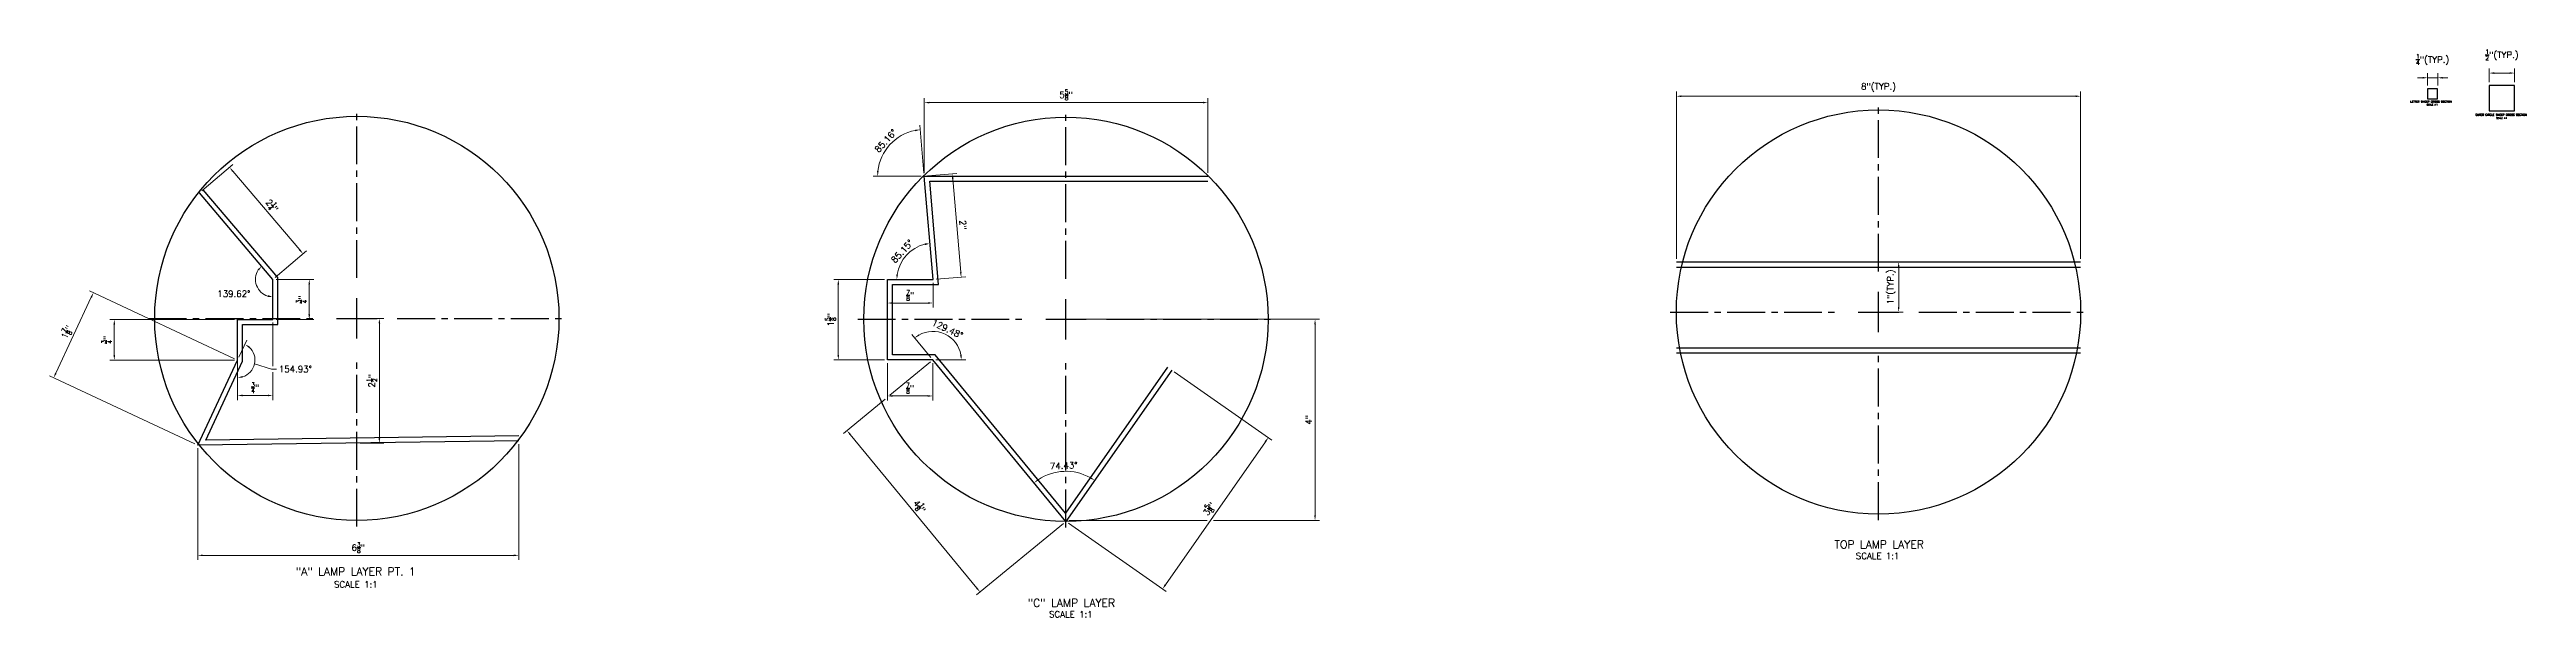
# Model space of a CAD drawing. Header units: inches. Extents: x -66 to 87, y -33 to 11.
# Drawn here: x -62.74 to -13.72, y -9.92 to 1.32 of the extents above; entities that cross this region are included whole.
import ezdxf

# ---------------------------------------------------------------- set-up
doc = ezdxf.new("R2010")
doc.units = ezdxf.units.IN
doc.header["$MEASUREMENT"] = 0
doc.linetypes.add('CENTER2', pattern=[1.125, 0.75, -0.125, 0.125, -0.125])
for name, color, linetype in [('Base', 134, 'Continuous'), ('lamplayers', 62, 'Continuous'), ('PR-TEXT', 2, 'Continuous'), ('PR-TEXT-SUBTITLE', 241, 'Continuous')]:
    doc.layers.add(name, color=color, linetype=linetype)
doc.styles.add('SUBTITLES 0.15625 IN.', font='romans.shx', dxfattribs={"height": 0.15625})
doc.styles.add('TEXT 0.125 IN.', font='romans.shx', dxfattribs={"height": 0.125})
doc.dimstyles.new('DOT-BR-IN', dxfattribs={"dimtxt": 0.125, "dimasz": 0.1, "dimexe": 0.09, "dimexo": 0.0625, "dimgap": 0.05, "dimtad": 1, "dimtoh": 1, "dimdec": 3, "dimzin": 3, "dimdsep": 46, "dimlunit": 4, "dimtxsty": 'TEXT 0.125 IN.', "dimcen": 0.09, "dimclrd": 256, "dimclre": 256, "dimclrt": 2, "dimazin": 0, "dimtfac": 0.7, "dimtdec": 3, "dimtmove": 2, "dimatfit": 3, "dimfxl": 1, "dimtolj": 1, "dimtzin": 0, "dimlwd": 15, "dimlwe": 15, "dimarcsym": 0})

msp = doc.modelspace()

# ---------------------------------------------------------------- texts
at = {"layer": 'PR-TEXT', "attachment_point": 1, "style": 'TEXT 0.125 IN.'}
for s, insert, char_height, width in [('SCALE 4:1', (-15.6985, 0.2389), 0.03125, 0.383022), ('SCALE 4:1', (-14.3211, -0.0251), 0.03125, 0.383022), ('SCALE 1:1', (-26.9957, -8.643), 0.125, 1.284887), ('SCALE 1:1', (-57.1115, -9.2081), 0.125, 1.284887), ('SCALE 1:1', (-42.9619, -9.7988), 0.125, 1.284887)]:
    msp.add_mtext(s, dxfattribs=dict(at, insert=insert, char_height=char_height, width=width))
at = {"layer": 'PR-TEXT-SUBTITLE', "attachment_point": 1, "style": 'SUBTITLES 0.15625 IN.'}
for s, insert, char_height, width in [('LETTER SWEEP CROSS SECTION', (-16.0231, 0.3044), 0.039062, 0.973584), ('OUTER CIRCLE SWEEP CROSS SECTION', (-14.7327, 0.0453), 0.039062, 1.230278), ('TOP LAMP LAYER', (-27.4169, -8.4008), 0.15625, 2.180096), ('"A" LAMP LAYER PT. 1', (-57.867, -8.9356), 0.15625, 2.860206), ('"C" LAMP LAYER', (-43.3831, -9.5565), 0.15625, 2.180096)]:
    msp.add_mtext(s, dxfattribs=dict(at, insert=insert, char_height=char_height, width=width))

# ---------------------------------------------------------------- blocks, each defined once
blk = doc.blocks.new('*D34')
at = {"layer": 'Defpoints', "color": 0, "transparency": 16777216}
for p in [(-59.809, -6.514, 11.169), (-53.454, -6.429, 11.169), (-59.809, -8.694)]:
    blk.add_point(p, dxfattribs=at)
at = {"layer": 'lamplayers', "lineweight": 15, "transparency": 16777216}
for p, q in [((-59.809, -6.576), (-59.809, -8.784)), ((-53.454, -6.492), (-53.454, -8.784)), ((-53.554, -8.694), (-59.709, -8.694))]:
    blk.add_line(p, q, dxfattribs=at)
at = {"layer": 'lamplayers', "transparency": 16777216}
for points in [[(-59.709, -8.678), (-59.709, -8.711), (-59.809, -8.694)], [(-53.554, -8.678), (-53.554, -8.711), (-53.454, -8.694)]]:
    blk.add_solid(points, dxfattribs=at)
at = {"layer": 'lamplayers', "color": 2, "transparency": 16777216, "insert": (-56.631, -8.542), "char_height": 0.125, "attachment_point": 5, "style": 'TEXT 0.125 IN.'}
blk.add_mtext('\\A1;6{\\H0.7x;\\S3/8;}"', dxfattribs=at)
blk = doc.blocks.new('*D35')
at = {"layer": 'Defpoints', "color": 0, "transparency": 16777216}
for p in [(-61.872, -3.496), (-59.021, -4.83, 11.169), (-59.809, -6.514, 11.169)]:
    blk.add_point(p, dxfattribs=at)
at = {"layer": 'lamplayers', "lineweight": 15, "transparency": 16777216}
for p, q in [((-62.617, -5.089), (-61.914, -3.587)), ((-59.078, -4.804), (-61.953, -3.458)), ((-59.865, -6.487), (-62.741, -5.142))]:
    blk.add_line(p, q, dxfattribs=at)
at = {"layer": 'lamplayers', "transparency": 16777216}
for points in [[(-61.929, -3.58), (-61.899, -3.594), (-61.872, -3.496)], [(-62.632, -5.082), (-62.602, -5.097), (-62.659, -5.18)]]:
    blk.add_solid(points, dxfattribs=at)
at = {"layer": 'lamplayers', "color": 2, "transparency": 16777216, "insert": (-62.403, -4.274), "char_height": 0.125, "attachment_point": 5, "rotation": 64.9291, "style": 'TEXT 0.125 IN.'}
blk.add_mtext('\\A1;1{\\H0.7x;\\S7/8;}"', dxfattribs=at)
blk = doc.blocks.new('*D36')
at = {"layer": 'Defpoints', "color": 0, "transparency": 16777216}
for p in [(-61.459, -4.026), (-59.021, -4.026, 11.169), (-59.021, -4.83, 11.169)]:
    blk.add_point(p, dxfattribs=at)
at = {"layer": 'lamplayers', "lineweight": 15, "transparency": 16777216}
for p, q in [((-59.083, -4.026), (-61.549, -4.026)), ((-61.459, -4.73), (-61.459, -4.126)), ((-59.083, -4.83), (-61.549, -4.83))]:
    blk.add_line(p, q, dxfattribs=at)
at = {"layer": 'lamplayers', "transparency": 16777216}
for points in [[(-61.476, -4.126), (-61.443, -4.126), (-61.459, -4.026)], [(-61.476, -4.73), (-61.443, -4.73), (-61.459, -4.83)]]:
    blk.add_solid(points, dxfattribs=at)
at = {"layer": 'lamplayers', "color": 2, "transparency": 16777216, "insert": (-61.611, -4.428), "char_height": 0.125, "attachment_point": 5, "rotation": 90, "style": 'TEXT 0.125 IN.'}
blk.add_mtext('\\A1;{\\H0.7x;\\S3/4;}"', dxfattribs=at)
blk = doc.blocks.new('*D37')
at = {"layer": 'Defpoints', "color": 0, "transparency": 16777216}
for p in [(-59.021, -4.026, 11.169), (-58.321, -4.026, 11.169), (-58.321, -5.53)]:
    blk.add_point(p, dxfattribs=at)
at = {"layer": 'lamplayers', "lineweight": 15, "transparency": 16777216}
for p, q in [((-59.021, -4.088), (-59.021, -5.62)), ((-58.321, -4.088), (-58.321, -4.947)), ((-58.321, -5.072), (-58.321, -5.62)), ((-58.921, -5.53), (-58.421, -5.53))]:
    blk.add_line(p, q, dxfattribs=at)
at = {"layer": 'lamplayers', "transparency": 16777216}
for points in [[(-58.921, -5.513), (-58.921, -5.547), (-59.021, -5.53)], [(-58.421, -5.513), (-58.421, -5.547), (-58.321, -5.53)]]:
    blk.add_solid(points, dxfattribs=at)
at = {"layer": 'lamplayers', "color": 2, "transparency": 16777216, "insert": (-58.671, -5.378), "char_height": 0.125, "attachment_point": 5, "style": 'TEXT 0.125 IN.'}
blk.add_mtext('\\A1;{\\H0.7x;\\S3/4;}"', dxfattribs=at)
blk = doc.blocks.new('*D38')
at = {"layer": 'Defpoints', "color": 0, "transparency": 16777216}
for p in [(-58.321, -3.233, 11.169), (-57.601, -3.233), (-58.321, -4.026, 11.169)]:
    blk.add_point(p, dxfattribs=at)
at = {"layer": 'lamplayers', "lineweight": 15, "transparency": 16777216}
for p, q in [((-58.258, -3.233), (-57.511, -3.233)), ((-57.601, -3.926), (-57.601, -3.333)), ((-58.258, -4.026), (-57.511, -4.026))]:
    blk.add_line(p, q, dxfattribs=at)
at = {"layer": 'lamplayers', "transparency": 16777216}
for points in [[(-57.618, -3.333), (-57.585, -3.333), (-57.601, -3.233)], [(-57.618, -3.926), (-57.585, -3.926), (-57.601, -4.026)]]:
    blk.add_solid(points, dxfattribs=at)
at = {"layer": 'lamplayers', "color": 2, "transparency": 16777216, "insert": (-57.753, -3.63), "char_height": 0.125, "attachment_point": 5, "rotation": 90, "style": 'TEXT 0.125 IN.'}
blk.add_mtext('\\A1;{\\H0.7x;\\S3/4;}"', dxfattribs=at)
blk = doc.blocks.new('*D39')
at = {"layer": 'Defpoints', "color": 0, "transparency": 16777216}
for p in [(-59.18, -1.015), (-59.776, -1.522, 11.169), (-58.321, -3.233, 11.169)]:
    blk.add_point(p, dxfattribs=at)
at = {"layer": 'lamplayers', "lineweight": 15, "transparency": 16777216}
for p, q in [((-59.728, -1.482), (-59.112, -0.957)), ((-57.79, -2.65), (-59.115, -1.091)), ((-58.273, -3.193), (-57.656, -2.668))]:
    blk.add_line(p, q, dxfattribs=at)
at = {"layer": 'lamplayers', "transparency": 16777216}
for points in [[(-59.103, -1.081), (-59.128, -1.102), (-59.18, -1.015)], [(-57.777, -2.639), (-57.802, -2.661), (-57.725, -2.726)]]:
    blk.add_solid(points, dxfattribs=at)
at = {"layer": 'lamplayers', "color": 2, "transparency": 16777216, "insert": (-58.337, -1.772), "char_height": 0.125, "attachment_point": 5, "rotation": 310.3781, "style": 'TEXT 0.125 IN.'}
blk.add_mtext('\\A1;2{\\H0.7x;\\S1/4;}"', dxfattribs=at)
blk = doc.blocks.new('*D40')
at = {"layer": 'Defpoints', "color": 0, "transparency": 16777216}
for p in [(-59.776, -1.522, 11.169), (-58.664, -3.215), (-58.321, -3.233, 11.169), (-58.321, -3.233, 11.169), (-58.321, -4.026, 11.169)]:
    blk.add_point(p, dxfattribs=at)
at = {"layer": 'lamplayers', "lineweight": 15, "transparency": 16777216}
blk.add_arc((-58.321, -3.233), 0.344, 147.1022, 253.2759, dxfattribs=at)
at = {"layer": 'lamplayers', "transparency": 16777216}
for points in [[(-58.622, -3.035), (-58.597, -3.057), (-58.544, -2.971)], [(-58.417, -3.546), (-58.422, -3.579), (-58.321, -3.577)]]:
    blk.add_solid(points, dxfattribs=at)
at = {"layer": 'lamplayers', "color": 2, "transparency": 16777216, "insert": (-59.094, -3.518), "char_height": 0.125, "attachment_point": 5, "style": 'TEXT 0.125 IN.'}
blk.add_mtext('\\A1;139.62°', dxfattribs=at)
blk = doc.blocks.new('*D41')
at = {"layer": 'Defpoints', "color": 0, "transparency": 16777216}
for p in [(-59.021, -4.026, 11.169), (-59.021, -4.83, 11.169), (-59.021, -4.83, 11.169), (-58.75, -5.045), (-59.809, -6.514, 11.169)]:
    blk.add_point(p, dxfattribs=at)
at = {"layer": 'lamplayers', "lineweight": 15, "transparency": 16777216}
for p, q in [((-59.021, -4.893), (-59.021, -5.266)), ((-58.994, -4.773), (-58.836, -4.435)), ((-58.683, -4.905), (-58.35, -5.009)), ((-58.35, -5.009), (-58.25, -5.009))]:
    blk.add_line(p, q, dxfattribs=at)
blk.add_arc((-59.021, -4.83), 0.346, 286.6187, 48.3104, dxfattribs=at)
at = {"layer": 'lamplayers', "transparency": 16777216}
for points in [[(-58.8, -4.586), (-58.782, -4.558), (-58.874, -4.517)], [(-58.92, -5.178), (-58.924, -5.145), (-59.021, -5.176)]]:
    blk.add_solid(points, dxfattribs=at)
at = {"layer": 'lamplayers', "color": 2, "transparency": 16777216, "insert": (-57.876, -5.009), "char_height": 0.125, "attachment_point": 5, "style": 'TEXT 0.125 IN.'}
blk.add_mtext('\\A1;154.93°', dxfattribs=at)
blk = doc.blocks.new('*D42')
at = {"layer": 'Defpoints', "color": 0, "transparency": 16777216}
for p in [(-39.818, 0.267), (-45.432, -1.19, 12.669), (-39.818, -1.189, 12.669)]:
    blk.add_point(p, dxfattribs=at)
at = {"layer": 'lamplayers', "lineweight": 15, "transparency": 16777216}
for p, q in [((-45.432, -1.127), (-45.432, 0.356)), ((-45.332, 0.266), (-39.918, 0.267)), ((-39.818, -1.126), (-39.818, 0.357))]:
    blk.add_line(p, q, dxfattribs=at)
at = {"layer": 'lamplayers', "transparency": 16777216}
for points in [[(-45.332, 0.283), (-45.332, 0.25), (-45.432, 0.266)], [(-39.918, 0.284), (-39.918, 0.25), (-39.818, 0.267)]]:
    blk.add_solid(points, dxfattribs=at)
at = {"layer": 'lamplayers', "color": 2, "transparency": 16777216, "insert": (-42.625, 0.419), "char_height": 0.125, "attachment_point": 5, "rotation": 0.0084, "style": 'TEXT 0.125 IN.'}
blk.add_mtext('\\A1;5{\\H0.7x;\\S5/8;}"', dxfattribs=at)
blk = doc.blocks.new('*D43')
at = {"layer": 'Defpoints', "color": 0, "transparency": 16777216}
for p in [(-45.432, -1.19, 12.669), (-44.875, -1.142), (-45.258, -3.236, 12.669)]:
    blk.add_point(p, dxfattribs=at)
at = {"layer": 'lamplayers', "lineweight": 15, "transparency": 16777216}
for p, q in [((-45.369, -1.184), (-44.785, -1.135)), ((-44.709, -3.09), (-44.866, -1.242)), ((-45.196, -3.231), (-44.611, -3.182))]:
    blk.add_line(p, q, dxfattribs=at)
at = {"layer": 'lamplayers', "transparency": 16777216}
for points in [[(-44.85, -1.241), (-44.883, -1.243), (-44.875, -1.142)], [(-44.693, -3.088), (-44.726, -3.091), (-44.701, -3.189)]]:
    blk.add_solid(points, dxfattribs=at)
at = {"layer": 'lamplayers', "color": 2, "transparency": 16777216, "insert": (-44.664, -2.155), "char_height": 0.125, "attachment_point": 5, "rotation": 274.85, "style": 'TEXT 0.125 IN.'}
blk.add_mtext('\\A1;2"', dxfattribs=at)
blk = doc.blocks.new('*D44')
at = {"layer": 'Defpoints', "color": 0, "transparency": 16777216}
for p in [(-45.432, -1.19, 12.669), (-45.651, -2.637), (-46.158, -3.236, 12.669), (-45.258, -3.236, 12.669), (-45.258, -3.236, 12.669)]:
    blk.add_point(p, dxfattribs=at)
at = {"layer": 'lamplayers', "lineweight": 15, "transparency": 16777216}
blk.add_arc((-45.258, -3.236), 0.716, 102.8535, 171.9966, dxfattribs=at)
at = {"layer": 'lamplayers', "transparency": 16777216}
for points in [[(-45.42, -2.521), (-45.415, -2.554), (-45.318, -2.523)], [(-45.951, -3.138), (-45.984, -3.136), (-45.974, -3.236)]]:
    blk.add_solid(points, dxfattribs=at)
at = {"layer": 'lamplayers', "color": 2, "transparency": 16777216, "insert": (-45.868, -2.676), "char_height": 0.125, "attachment_point": 5, "rotation": 47.425, "style": 'TEXT 0.125 IN.'}
blk.add_mtext('\\A1;85.15°', dxfattribs=at)
blk = doc.blocks.new('*D45')
at = {"layer": 'Defpoints', "color": 0, "transparency": 16777216}
for p in [(-46.158, -3.236, 12.669), (-45.258, -3.236, 12.669), (-45.258, -3.7)]:
    blk.add_point(p, dxfattribs=at)
at = {"layer": 'lamplayers', "lineweight": 15, "transparency": 16777216}
for p, q in [((-46.158, -3.299), (-46.158, -3.79)), ((-45.258, -3.299), (-45.258, -3.79)), ((-46.058, -3.7), (-45.358, -3.7))]:
    blk.add_line(p, q, dxfattribs=at)
at = {"layer": 'lamplayers', "transparency": 16777216}
for points in [[(-46.058, -3.683), (-46.058, -3.717), (-46.158, -3.7)], [(-45.358, -3.683), (-45.358, -3.717), (-45.258, -3.7)]]:
    blk.add_solid(points, dxfattribs=at)
at = {"layer": 'lamplayers', "color": 2, "transparency": 16777216, "insert": (-45.708, -3.548), "char_height": 0.125, "attachment_point": 5, "style": 'TEXT 0.125 IN.'}
blk.add_mtext('\\A1;{\\H0.7x;\\S7/8;}"', dxfattribs=at)
blk = doc.blocks.new('*D46')
at = {"layer": 'Defpoints', "color": 0, "transparency": 16777216}
for p in [(-47.132, -3.236), (-46.158, -3.236, 12.669), (-46.158, -4.826, 12.669)]:
    blk.add_point(p, dxfattribs=at)
at = {"layer": 'lamplayers', "lineweight": 15, "transparency": 16777216}
for p, q in [((-46.221, -3.236), (-47.222, -3.236)), ((-47.132, -4.726), (-47.132, -3.336)), ((-46.221, -4.826), (-47.222, -4.826))]:
    blk.add_line(p, q, dxfattribs=at)
at = {"layer": 'lamplayers', "transparency": 16777216}
for points in [[(-47.149, -3.336), (-47.115, -3.336), (-47.132, -3.236)], [(-47.149, -4.726), (-47.115, -4.726), (-47.132, -4.826)]]:
    blk.add_solid(points, dxfattribs=at)
at = {"layer": 'lamplayers', "color": 2, "transparency": 16777216, "insert": (-47.284, -4.031), "char_height": 0.125, "attachment_point": 5, "rotation": 90, "style": 'TEXT 0.125 IN.'}
blk.add_mtext('\\A1;1{\\H0.7x;\\S5/8;}"', dxfattribs=at)
blk = doc.blocks.new('*D47')
at = {"layer": 'Defpoints', "color": 0, "transparency": 16777216}
for p in [(-46.158, -4.826, 12.669), (-45.261, -4.826, 12.669), (-46.158, -5.54)]:
    blk.add_point(p, dxfattribs=at)
at = {"layer": 'lamplayers', "lineweight": 15, "transparency": 16777216}
for p, q in [((-46.158, -4.888), (-46.158, -5.63)), ((-45.261, -4.888), (-45.261, -5.63)), ((-45.361, -5.54), (-46.058, -5.54))]:
    blk.add_line(p, q, dxfattribs=at)
at = {"layer": 'lamplayers', "transparency": 16777216}
for points in [[(-46.058, -5.523), (-46.058, -5.556), (-46.158, -5.54)], [(-45.361, -5.523), (-45.361, -5.556), (-45.261, -5.54)]]:
    blk.add_solid(points, dxfattribs=at)
at = {"layer": 'lamplayers', "color": 2, "transparency": 16777216, "insert": (-45.71, -5.388), "char_height": 0.125, "attachment_point": 5, "style": 'TEXT 0.125 IN.'}
blk.add_mtext('\\A1;{\\H0.7x;\\S7/8;}"', dxfattribs=at)
blk = doc.blocks.new('*D48')
at = {"layer": 'Defpoints', "color": 0, "transparency": 16777216}
for p in [(-45.261, -4.826, 12.669), (-46.959, -6.225), (-42.628, -8.022, 12.669)]:
    blk.add_point(p, dxfattribs=at)
at = {"layer": 'lamplayers', "lineweight": 15, "transparency": 16777216}
for p, q in [((-45.309, -4.866), (-46.11, -5.525)), ((-46.207, -5.605), (-47.029, -6.282)), ((-44.389, -9.344), (-46.896, -6.302)), ((-42.676, -8.062), (-44.395, -9.479))]:
    blk.add_line(p, q, dxfattribs=at)
at = {"layer": 'lamplayers', "transparency": 16777216}
for points in [[(-46.883, -6.292), (-46.909, -6.313), (-46.959, -6.225)], [(-44.377, -9.334), (-44.402, -9.355), (-44.326, -9.421)]]:
    blk.add_solid(points, dxfattribs=at)
at = {"layer": 'lamplayers', "color": 2, "transparency": 16777216, "insert": (-45.525, -7.727), "char_height": 0.125, "attachment_point": 5, "rotation": 309.4831, "style": 'TEXT 0.125 IN.'}
blk.add_mtext('\\A1;4{\\H0.7x;\\S1/8;}"', dxfattribs=at)
blk = doc.blocks.new('*D49')
at = {"layer": 'Defpoints', "color": 0, "transparency": 16777216}
for p in [(-46.158, -4.826, 12.669), (-45.261, -4.826, 12.669), (-45.261, -4.826, 12.669), (-44.849, -4.44), (-42.628, -8.022, 12.669)]:
    blk.add_point(p, dxfattribs=at)
at = {"layer": 'lamplayers', "lineweight": 15, "transparency": 16777216}
for p, q in [((-45.301, -4.778), (-45.677, -4.321)), ((-45.199, -4.826), (-44.607, -4.826))]:
    blk.add_line(p, q, dxfattribs=at)
blk.add_arc((-45.261, -4.826), 0.565, 10.1624, 119.3206, dxfattribs=at)
at = {"layer": 'lamplayers', "transparency": 16777216}
for points in [[(-45.528, -4.347), (-45.547, -4.32), (-45.62, -4.39)], [(-44.689, -4.725), (-44.722, -4.728), (-44.697, -4.826)]]:
    blk.add_solid(points, dxfattribs=at)
at = {"layer": 'lamplayers', "color": 2, "transparency": 16777216, "insert": (-44.972, -4.214), "char_height": 0.125, "attachment_point": 5, "rotation": 334.7415, "style": 'TEXT 0.125 IN.'}
blk.add_mtext('\\A1;129.48°', dxfattribs=at)
blk = doc.blocks.new('*D50')
at = {"layer": 'Defpoints', "color": 0, "transparency": 16777216}
for p in [(-45.261, -4.826, 12.669), (-40.535, -5.028, 12.669), (-42.453, -7.047), (-42.628, -8.022, 12.669), (-42.628, -8.022, 12.669)]:
    blk.add_point(p, dxfattribs=at)
at = {"layer": 'lamplayers', "lineweight": 15, "transparency": 16777216}
blk.add_arc((-42.628, -8.022), 0.991, 60.834, 123.6998, dxfattribs=at)
at = {"layer": 'lamplayers', "transparency": 16777216}
for points in [[(-43.168, -7.211), (-43.188, -7.185), (-43.258, -7.258)], [(-42.136, -7.143), (-42.154, -7.171), (-42.06, -7.21)]]:
    blk.add_solid(points, dxfattribs=at)
at = {"layer": 'lamplayers', "color": 2, "transparency": 16777216, "insert": (-42.671, -6.92), "char_height": 0.125, "attachment_point": 5, "rotation": 2.2669, "style": 'TEXT 0.125 IN.'}
blk.add_mtext('\\A1;74.43°', dxfattribs=at)
blk = doc.blocks.new('*D51')
at = {"layer": 'Defpoints', "color": 0, "transparency": 16777216}
for p in [(-40.535, -5.028, 12.669), (-42.628, -8.022, 12.669), (-40.716, -9.358)]:
    blk.add_point(p, dxfattribs=at)
at = {"layer": 'lamplayers', "lineweight": 15, "transparency": 16777216}
for p, q in [((-40.484, -5.064), (-38.55, -6.416)), ((-38.681, -6.446), (-40.659, -9.277)), ((-42.576, -8.058), (-40.642, -9.41))]:
    blk.add_line(p, q, dxfattribs=at)
at = {"layer": 'lamplayers', "transparency": 16777216}
for points in [[(-38.694, -6.437), (-38.667, -6.456), (-38.623, -6.364)], [(-40.672, -9.267), (-40.645, -9.286), (-40.716, -9.358)]]:
    blk.add_solid(points, dxfattribs=at)
at = {"layer": 'lamplayers', "color": 2, "transparency": 16777216, "insert": (-39.794, -7.774), "char_height": 0.125, "attachment_point": 5, "rotation": 55.0507, "style": 'TEXT 0.125 IN.'}
blk.add_mtext('\\A1;3{\\H0.7x;\\S5/8;}"', dxfattribs=at)
blk = doc.blocks.new('*D52')
at = {"layer": 'Defpoints', "color": 0, "transparency": 16777216}
for p in [(-22.547, 0.393), (-30.547, -2.888, 14.159), (-22.547, -2.888, 14.159)]:
    blk.add_point(p, dxfattribs=at)
at = {"layer": 'lamplayers', "lineweight": 15, "transparency": 16777216}
for p, q in [((-30.547, -2.825), (-30.547, 0.483)), ((-30.447, 0.393), (-22.647, 0.393)), ((-22.547, -2.825), (-22.547, 0.483))]:
    blk.add_line(p, q, dxfattribs=at)
at = {"layer": 'lamplayers', "transparency": 16777216}
for points in [[(-30.447, 0.41), (-30.447, 0.376), (-30.547, 0.393)], [(-22.647, 0.41), (-22.647, 0.376), (-22.547, 0.393)]]:
    blk.add_solid(points, dxfattribs=at)
at = {"layer": 'lamplayers', "color": 2, "transparency": 16777216, "insert": (-26.547, 0.565), "char_height": 0.125, "attachment_point": 5, "style": 'TEXT 0.125 IN.'}
blk.add_mtext('\\A1;8"(TYP.)', dxfattribs=at)
blk = doc.blocks.new('*D53')
at = {"layer": 'Defpoints', "color": 0, "transparency": 16777216}
for p in [(-45.938, -0.417), (-45.432, -1.19, 12.669), (-45.432, -1.19, 12.669), (-39.818, -1.189, 12.669), (-45.258, -3.236, 12.669)]:
    blk.add_point(p, dxfattribs=at)
at = {"layer": 'lamplayers', "lineweight": 15, "transparency": 16777216}
for p, q in [((-45.437, -1.127), (-45.517, -0.18)), ((-45.494, -1.19), (-46.445, -1.19))]:
    blk.add_line(p, q, dxfattribs=at)
blk.add_arc((-45.432, -1.19), 0.923, 101.0582, 173.8002, dxfattribs=at)
at = {"layer": 'lamplayers', "transparency": 16777216}
for points in [[(-45.611, -0.267), (-45.606, -0.3), (-45.51, -0.27)], [(-46.333, -1.091), (-46.366, -1.089), (-46.355, -1.19)]]:
    blk.add_solid(points, dxfattribs=at)
at = {"layer": 'lamplayers', "color": 2, "transparency": 16777216, "insert": (-46.194, -0.489), "char_height": 0.125, "attachment_point": 5, "rotation": 47.4292, "style": 'TEXT 0.125 IN.'}
blk.add_mtext('\\A1;85.16°', dxfattribs=at)
blk = doc.blocks.new('*U54')
at = {"layer": 'lamplayers', "color": 0, "linetype": 'CENTER2', "transparency": 16777216}
for p, q in [((0, 0.8), (0, 4.12)), ((-4.12, 0), (-0.8, 0)), ((0.8, 0), (4.12, 0)), ((0, -4.12), (0, -0.8))]:
    blk.add_line(p, q, dxfattribs=at)
at = {"layer": 'lamplayers', "color": 0, "linetype": 'Continuous', "transparency": 16777216}
for p, q in [((-0.4, 0), (0.4, 0)), ((0, -0.4), (0, 0.4))]:
    blk.add_line(p, q, dxfattribs=at)
blk = doc.blocks.new('*U55')
at = {"layer": 'lamplayers', "color": 0, "linetype": 'CENTER2', "transparency": 16777216}
for p, q in [((0, 0.8), (0, 4.12)), ((-4.12, 0), (-0.8, 0)), ((0.8, 0), (4.12, 0)), ((0, -4.12), (0, -0.8))]:
    blk.add_line(p, q, dxfattribs=at)
at = {"layer": 'lamplayers', "color": 0, "linetype": 'Continuous', "transparency": 16777216}
for p, q in [((-0.4, 0), (0.4, 0)), ((0, -0.4), (0, 0.4))]:
    blk.add_line(p, q, dxfattribs=at)
blk = doc.blocks.new('*U58')
at = {"layer": 'lamplayers', "color": 0, "linetype": 'CENTER2', "transparency": 16777216}
for p, q in [((0, 0.8), (0, 4.12)), ((-4.12, 0), (-0.8, 0)), ((0.8, 0), (4.12, 0)), ((0, -4.12), (0, -0.8))]:
    blk.add_line(p, q, dxfattribs=at)
at = {"layer": 'lamplayers', "color": 0, "linetype": 'Continuous', "transparency": 16777216}
for p, q in [((-0.4, 0), (0.4, 0)), ((0, -0.4), (0, 0.4))]:
    blk.add_line(p, q, dxfattribs=at)
blk = doc.blocks.new('*D61')
at = {"layer": 'Defpoints', "color": 0, "transparency": 16777216}
for p in [(-56.66, -4.005, 11.627), (-56.66, -6.473, 11.627), (-56.214, -6.473)]:
    blk.add_point(p, dxfattribs=at)
at = {"layer": 'lamplayers', "lineweight": 15, "transparency": 16777216}
for p, q in [((-56.597, -4.005), (-56.124, -4.005)), ((-56.214, -4.105), (-56.214, -6.373)), ((-56.597, -6.473), (-56.124, -6.473))]:
    blk.add_line(p, q, dxfattribs=at)
at = {"layer": 'lamplayers', "transparency": 16777216}
for points in [[(-56.231, -4.105), (-56.197, -4.105), (-56.214, -4.005)], [(-56.231, -6.373), (-56.197, -6.373), (-56.214, -6.473)]]:
    blk.add_solid(points, dxfattribs=at)
at = {"layer": 'lamplayers', "color": 2, "transparency": 16777216, "insert": (-56.366, -5.239), "char_height": 0.125, "attachment_point": 5, "rotation": 90, "style": 'TEXT 0.125 IN.'}
blk.add_mtext('\\A1;2{\\H0.7x;\\S1/2;}"', dxfattribs=at)
blk = doc.blocks.new('*D62')
at = {"layer": 'Defpoints', "color": 0, "transparency": 16777216}
for p in [(-26.562, -2.888, 14.159), (-26.148, -2.888), (-26.547, -3.878, 14.627)]:
    blk.add_point(p, dxfattribs=at)
at = {"layer": 'lamplayers', "lineweight": 15, "transparency": 16777216}
for p, q in [((-26.499, -2.888), (-26.058, -2.888)), ((-26.148, -3.778), (-26.148, -2.988)), ((-26.485, -3.878), (-26.058, -3.878))]:
    blk.add_line(p, q, dxfattribs=at)
at = {"layer": 'lamplayers', "transparency": 16777216}
for points in [[(-26.165, -2.988), (-26.132, -2.988), (-26.148, -2.888)], [(-26.165, -3.778), (-26.132, -3.778), (-26.148, -3.878)]]:
    blk.add_solid(points, dxfattribs=at)
at = {"layer": 'lamplayers', "color": 2, "transparency": 16777216, "insert": (-26.294, -3.383), "char_height": 0.125, "attachment_point": 5, "rotation": 90, "style": 'TEXT 0.125 IN.'}
blk.add_mtext('\\A1;1"(TYP.)', dxfattribs=at)
blk = doc.blocks.new('*D94')
at = {"layer": 'Defpoints', "color": 0, "transparency": 16777216}
for p in [(-42.628, -4.022, 12.669), (-42.628, -8.004, 12.669), (-37.698, -8.004)]:
    blk.add_point(p, dxfattribs=at)
at = {"layer": 'lamplayers', "lineweight": 15, "transparency": 16777216}
for p, q in [((-42.565, -4.022), (-37.608, -4.022)), ((-37.698, -4.122), (-37.698, -7.904)), ((-42.565, -8.004), (-39.832, -8.004)), ((-39.707, -8.004), (-37.608, -8.004))]:
    blk.add_line(p, q, dxfattribs=at)
at = {"layer": 'lamplayers', "transparency": 16777216}
for points in [[(-37.714, -4.122), (-37.681, -4.122), (-37.698, -4.022)], [(-37.714, -7.904), (-37.681, -7.904), (-37.698, -8.004)]]:
    blk.add_solid(points, dxfattribs=at)
at = {"layer": 'lamplayers', "color": 2, "transparency": 16777216, "insert": (-37.822, -6.013), "char_height": 0.125, "attachment_point": 5, "rotation": 90, "style": 'TEXT 0.125 IN.'}
blk.add_mtext('\\A1;4"', dxfattribs=at)
blk = doc.blocks.new('*D106')
at = {"layer": 'Defpoints', "color": 0, "transparency": 16777216}
for p in [(-14.46, 0.851), (-14.46, 0.606), (-13.96, 0.606)]:
    blk.add_point(p, dxfattribs=at)
at = {"layer": 'lamplayers', "lineweight": 15, "transparency": 16777216}
for p, q in [((-14.46, 0.669), (-14.46, 0.941)), ((-14.06, 0.851), (-14.36, 0.851)), ((-13.96, 0.669), (-13.96, 0.941))]:
    blk.add_line(p, q, dxfattribs=at)
at = {"layer": 'lamplayers', "transparency": 16777216}
for points in [[(-14.36, 0.868), (-14.36, 0.834), (-14.46, 0.851)], [(-14.06, 0.868), (-14.06, 0.834), (-13.96, 0.851)]]:
    blk.add_solid(points, dxfattribs=at)
at = {"layer": 'lamplayers', "color": 2, "transparency": 16777216, "insert": (-14.21, 1.212), "char_height": 0.125, "attachment_point": 5, "style": 'TEXT 0.125 IN.'}
blk.add_mtext('\\A1;{\\H0.7x;\\S1/2;}"(TYP.)', dxfattribs=at)
blk = doc.blocks.new('*D107')
at = {"layer": 'Defpoints', "color": 0, "transparency": 16777216}
for p in [(-15.682, 0.758), (-15.682, 0.542), (-15.482, 0.542)]:
    blk.add_point(p, dxfattribs=at)
at = {"layer": 'lamplayers', "lineweight": 15, "transparency": 16777216}
for p, q in [((-15.782, 0.758), (-15.882, 0.758)), ((-15.682, 0.605), (-15.682, 0.848)), ((-15.482, 0.758), (-15.682, 0.758)), ((-15.482, 0.605), (-15.482, 0.848)), ((-15.382, 0.758), (-15.282, 0.758))]:
    blk.add_line(p, q, dxfattribs=at)
at = {"layer": 'lamplayers', "transparency": 16777216}
for points in [[(-15.782, 0.775), (-15.782, 0.741), (-15.682, 0.758)], [(-15.382, 0.775), (-15.382, 0.741), (-15.482, 0.758)]]:
    blk.add_solid(points, dxfattribs=at)
at = {"layer": 'lamplayers', "color": 2, "transparency": 16777216, "insert": (-15.582, 1.119), "char_height": 0.125, "attachment_point": 5, "style": 'TEXT 0.125 IN.'}
blk.add_mtext('\\A1;{\\H0.7x;\\S1/4;}"(TYP.)', dxfattribs=at)

# ---------------------------------------------------------------- dimensions: what is measured, and where the dimension line sits
at = {"layer": 'lamplayers'}
for base, p1, p2, picture, middle in [((-15.6822, 0.7579), (-15.4822, 0.5421), (-15.6822, 0.5421), '*D107', (-15.5822, 1.1188)), ((-14.4602, 0.8511), (-13.9602, 0.6063), (-14.4602, 0.6063), '*D106', (-14.2102, 1.2119))]:
    dim = msp.add_linear_dim(base=base, p1=p1, p2=p2, text='<>(TYP.)', dimstyle='DOT-BR-IN', dxfattribs=at)
    dim.commit()
    dim.dimension.update_dxf_attribs({"geometry": picture, "text_midpoint": middle})
for p1, p2, distance, picture, middle in [((-45.4316, -1.1897, 25.3382), (-39.8182, -1.1889, 25.3382), 1.456, '*D42', (-42.6251, 0.4188, 12.6691)), ((-58.321, -3.2331, 23.8382), (-59.7761, -1.5221, 23.8382), -0.7823, '*D39', (-58.3367, -1.7722, 12.6691)), ((-45.2579, -3.2365, 25.3382), (-45.4316, -1.1897, 25.3382), -0.559, '*D43', (-44.6638, -2.1553, 12.6691)), ((-59.8086, -6.5137, 23.8382), (-59.021, -4.83, 23.8382), 3.1474, '*D35', (-62.4034, -4.2737, 12.6691)), ((-42.6277, -8.0225, 25.3382), (-45.2612, -4.8259, 25.3382), 2.2002, '*D48', (-45.5252, -7.7265, 12.6691)), ((-40.535, -5.0282, 25.3382), (-42.6277, -8.0225, 25.3382), 2.3322, '*D51', (-39.7944, -7.7742, 12.6691))]:
    dim = msp.add_aligned_dim(p1=p1, p2=p2, distance=distance, dimstyle='DOT-BR-IN', dxfattribs=at)
    dim.commit()
    dim.dimension.update_dxf_attribs({"geometry": picture, "text_midpoint": middle})
dim = msp.add_linear_dim(base=(-22.5475, 0.3929), p1=(-30.5475, -2.8877, 14.1586), p2=(-22.5475, -2.8877, 14.1586), text='<>(TYP.)', dimstyle='DOT-BR-IN', dxfattribs=at)
dim.commit()
dim.dimension.update_dxf_attribs({"geometry": '*D52', "text_midpoint": (-26.5475, 0.5647), "dimtype": 160})
for base, line1, line2, picture, middle in [((-45.9377, -0.4174), ((-45.4316, -1.1897, 25.3382), (-39.8182, -1.1889, 25.3382)), ((-45.2579, -3.2365, 25.3382), (-45.4316, -1.1897, 25.3382)), '*D53', (-46.1944, -0.4889, 12.6691)), ((-45.6506, -2.6372), ((-46.1584, -3.2365, 25.3382), (-45.2579, -3.2365, 25.3382)), ((-45.2579, -3.2365, 25.3382), (-45.4316, -1.1897, 25.3382)), '*D44', (-45.8684, -2.6756, 12.6691)), ((-58.6643, -3.2146), ((-58.321, -4.0259, 23.8382), (-58.321, -3.2331, 23.8382)), ((-58.321, -3.2331, 23.8382), (-59.7761, -1.5221, 23.8382)), '*D40', (-59.0944, -3.5175, 12.6691)), ((-44.8494, -4.4398), ((-42.6277, -8.0225, 25.3382), (-45.2612, -4.8259, 25.3382)), ((-45.2612, -4.8259, 25.3382), (-46.1584, -4.8259, 25.3382)), '*D49', (-44.9723, -4.2136, 12.6691)), ((-42.4532, -7.0468), ((-40.535, -5.0282, 25.3382), (-42.6277, -8.0225, 25.3382)), ((-42.6277, -8.0225, 25.3382), (-45.2612, -4.8259, 25.3382)), '*D50', (-42.6714, -6.9197, 12.6691))]:
    dim = msp.add_angular_dim_2l(base=base, line1=line1, line2=line2, dimstyle='DOT-BR-IN', override={"dimscale": 0}, dxfattribs=at)
    dim.commit()
    dim.dimension.update_dxf_attribs({"geometry": picture, "text_midpoint": middle})
dim = msp.add_linear_dim(base=(-26.1484, -2.8877), p1=(-26.5475, -3.8783, 14.627), p2=(-26.5615, -2.8877, 14.1586), angle=90, text='<>(TYP.)', dimstyle='DOT-BR-IN', dxfattribs=at)
dim.commit()
dim.dimension.update_dxf_attribs({"geometry": '*D62', "text_midpoint": (-26.2937, -3.383)})
for base, p1, p2, picture, middle in [((-57.6013, -3.2331, 12.6691), (-58.321, -4.0259, 23.8382), (-58.321, -3.2331, 23.8382), '*D38', (-57.7534, -3.6295, 12.6691)), ((-47.1319, -3.2365, 12.6691), (-46.1584, -4.8259, 25.3382), (-46.1584, -3.2365, 25.3382), '*D46', (-47.284, -4.0312, 12.6691)), ((-61.4592, -4.0259, 12.6691), (-59.021, -4.83, 23.8382), (-59.021, -4.0259, 23.8382), '*D36', (-61.6113, -4.428, 12.6691)), ((-56.2139, -6.473, 12.6691), (-56.6596, -4.0046, 24.2961), (-56.6596, -6.473, 24.2961), '*D61', (-56.3659, -5.2388, 12.6691)), ((-37.6976, -8.0043, 12.6691), (-42.6277, -4.0225, 25.3382), (-42.6277, -8.0043, 25.3382), '*D94', (-37.822, -6.0134, 12.6691))]:
    dim = msp.add_linear_dim(base=base, p1=p1, p2=p2, angle=90, dimstyle='DOT-BR-IN', dxfattribs=at)
    dim.commit()
    dim.dimension.update_dxf_attribs({"geometry": picture, "text_midpoint": middle})
for base, p1, p2, picture, middle in [((-45.25792, -3.7, 12.66912), (-46.15838, -3.23645, 25.33823), (-45.25792, -3.23645, 25.33823), '*D45', (-45.70815, -3.54792, 12.66912)), ((-58.321, -5.53, 12.6691), (-59.021, -4.0259, 23.8382), (-58.321, -4.0259, 23.8382), '*D37', (-58.671, -5.3779, 12.6691)), ((-46.1584, -5.5398, 12.6691), (-45.2612, -4.8259, 25.3382), (-46.1584, -4.8259, 25.3382), '*D47', (-45.7098, -5.3877, 12.6691)), ((-59.8086, -8.6943, 12.6691), (-53.454, -6.429, 23.8382), (-59.8086, -6.5137, 23.8382), '*D34', (-56.6313, -8.5422, 12.6691))]:
    dim = msp.add_linear_dim(base=base, p1=p1, p2=p2, dimstyle='DOT-BR-IN', dxfattribs=at)
    dim.commit()
    dim.dimension.update_dxf_attribs({"geometry": picture, "text_midpoint": middle})
dim = msp.add_angular_dim_2l(base=(-58.7497, -5.0447), line1=((-59.021, -4.83, 23.8382), (-59.021, -4.0259, 23.8382)), line2=((-59.8086, -6.5137, 23.8382), (-59.021, -4.83, 23.8382)), dimstyle='DOT-BR-IN', override={"dimscale": 0, "dimtad": 0, "dimtmove": 1}, dxfattribs=at)
dim.commit()
dim.dimension.update_dxf_attribs({"geometry": '*D41', "text_midpoint": (-57.8761, -5.0093, 12.6691), "dimtype": 162})

# ---------------------------------------------------------------- linework, layer by layer
at = {"layer": 'Base'}
for centre in [(-26.5475, -3.8783, 14.627), (-56.6596, -4.0046, 24.2961), (-42.6277, -4.0225, 25.3382)]:
    msp.add_circle(centre, 4, dxfattribs=at)
at = {"layer": 'lamplayers'}
for p, q in [((-30.5475, -2.8877, 14.1586), (-22.5475, -2.8877, 14.1586)), ((-30.5475, -2.9877, 14.1586), (-22.5475, -2.9877, 14.1586))]:
    msp.add_line(p, q, dxfattribs=at)
for points in [[(-15.6822, 0.3421), (-15.4822, 0.3421), (-15.4822, 0.5421), (-15.6822, 0.5421)], [(-14.4602, 0.1063), (-13.9602, 0.1063), (-13.9602, 0.6063), (-14.4602, 0.6063)]]:
    msp.add_lwpolyline(points, close=True, dxfattribs=at)
for points, elevation in [([(-53.4554, -6.3291), (-59.6504, -6.4116), (-58.921, -4.8523), (-58.921, -4.1259), (-58.221, -4.1259), (-58.221, -3.1964), (-59.6999, -1.4573)], 23.8382), ([(-40.535, -5.0282), (-42.6277, -8.0225), (-45.2612, -4.8259), (-46.1584, -4.8259), (-46.1584, -3.2365), (-45.2579, -3.2365), (-45.4316, -1.1897), (-39.8182, -1.1889)], 25.3382), ([(-40.617, -4.9709), (-42.6342, -7.8573), (-45.214, -4.7259), (-46.0584, -4.7259), (-46.0584, -3.3365), (-45.1491, -3.3365), (-45.3227, -1.2897), (-39.8182, -1.2889)], 25.3382), ([(-53.454, -6.429), (-59.8086, -6.5137), (-59.021, -4.83), (-59.021, -4.0259), (-58.321, -4.0259), (-58.321, -3.2331), (-59.7761, -1.5221)], 23.8382), ([(-30.5475, -4.5877), (-22.5475, -4.5877)], 14.1586), ([(-30.5475, -4.6877), (-22.5475, -4.6877)], 14.1586)]:
    msp.add_lwpolyline(points, dxfattribs=dict(at, elevation=elevation))

# ---------------------------------------------------------------- block references
at = {"layer": 'lamplayers', "linetype": 'CENTER2'}
for name, p in [('*U55', (-56.6596, -4.0046, 24.2961)), ('*U54', (-42.6277, -4.0225, 25.3382)), ('*U58', (-26.5475, -3.8783, 14.627))]:
    msp.add_blockref(name, p, dxfattribs=at)

msp.set_redraw_order([(e.dxf.handle, doc.entitydb.next_handle()) for e in msp.query("TEXT MTEXT ATTDEF DIMENSION ARC_DIMENSION")])  # texts and dimensions are drawn at this point

doc.saveas('drawing.dxf')
